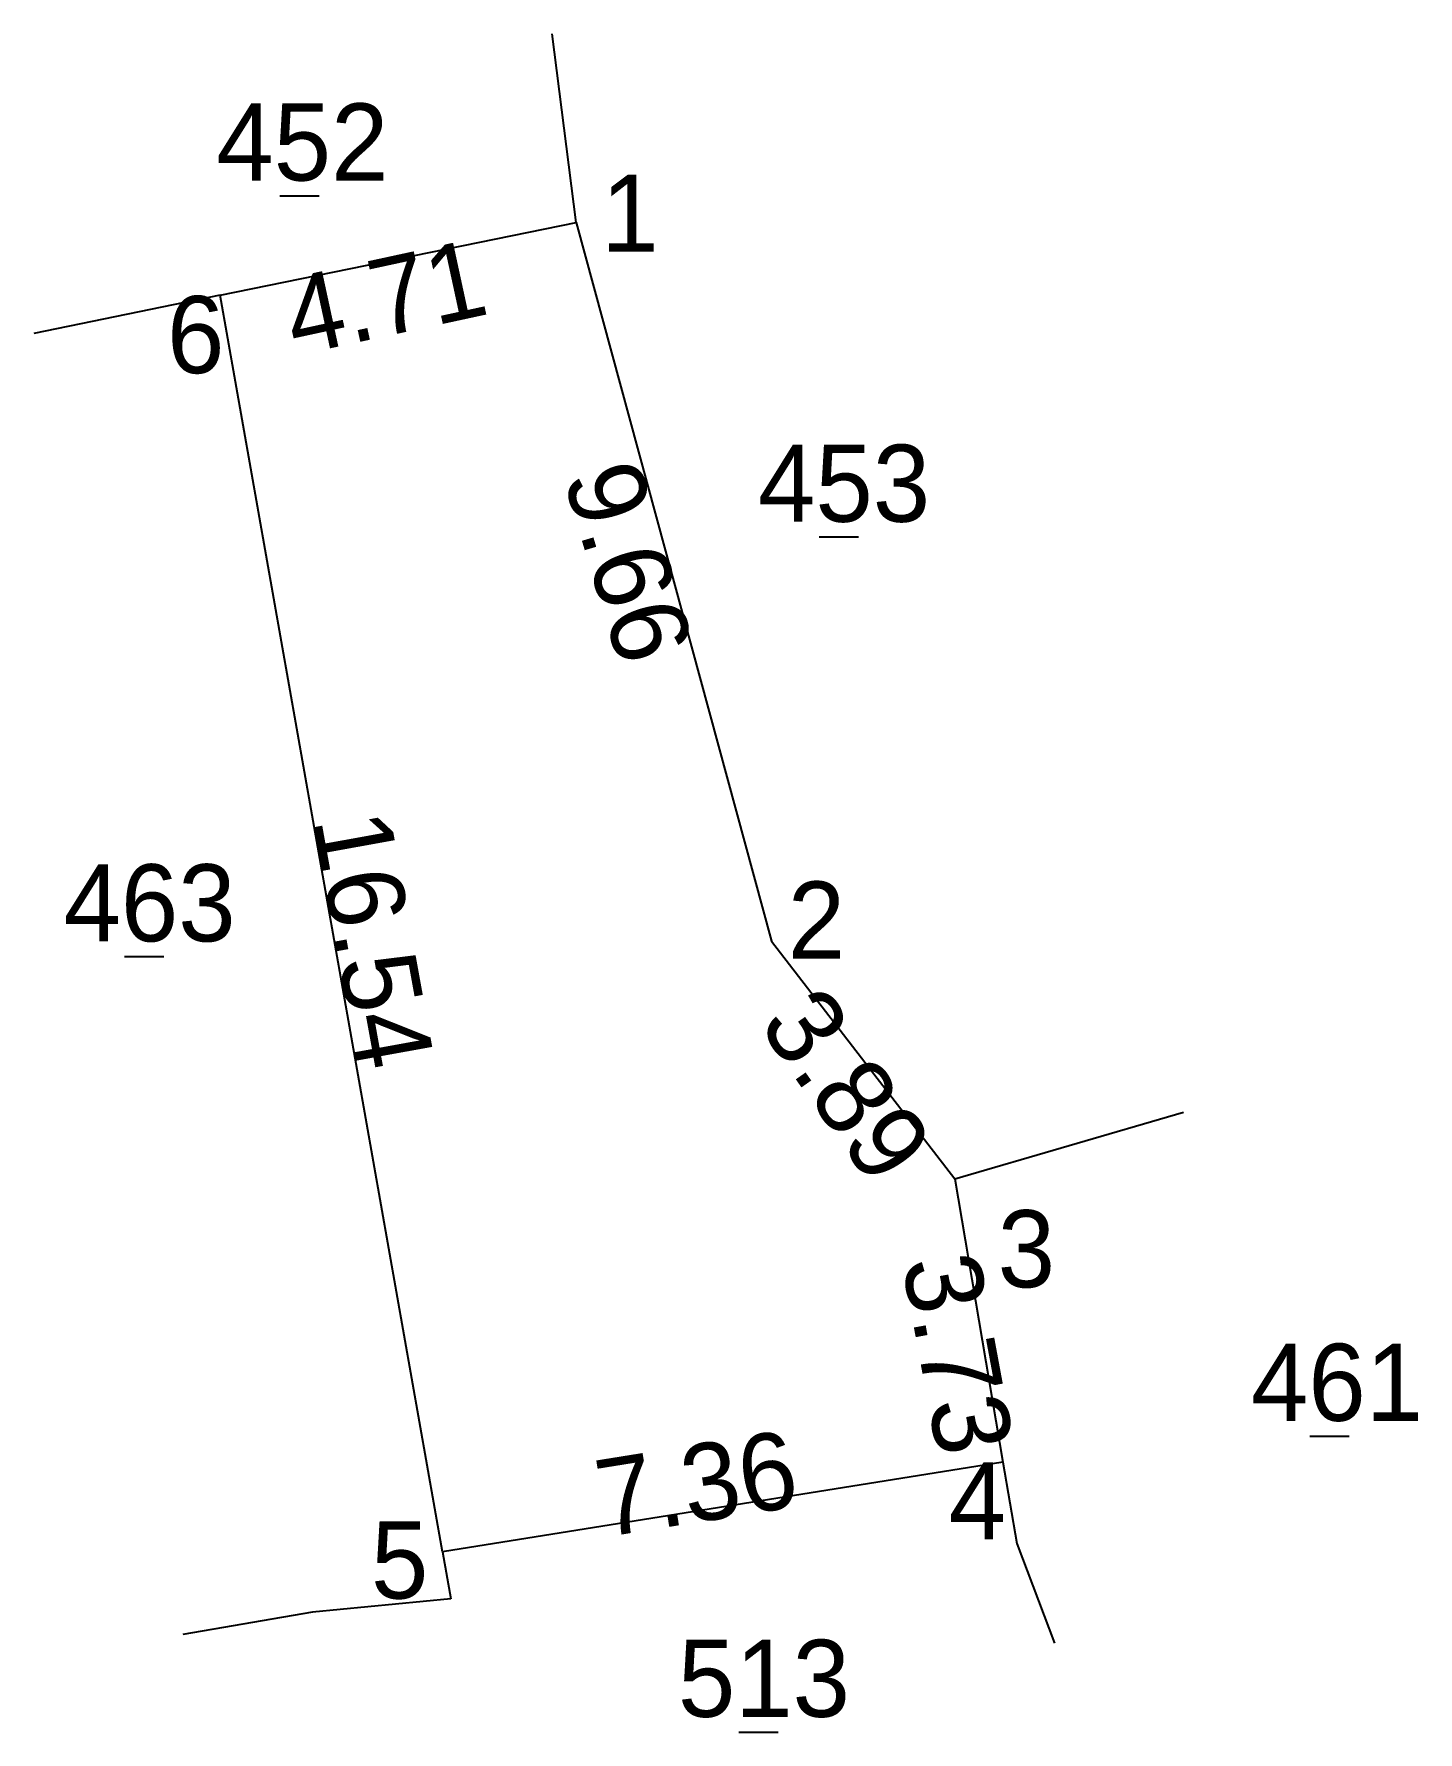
# Model space of a CAD drawing. Extents: x 549532 to 549841, y 1838311 to 1838376.
# Drawn here: x 549531.94 to 549549.88, y 1838320.04 to 1838342.05 of the extents above; entities that cross this region are included whole.
import ezdxf

# ---------------------------------------------------------------- set-up
doc = ezdxf.new("R2010")
doc.units = 0
doc.layers.add('Level 5', color=7, linetype='Continuous')

msp = doc.modelspace()

# ---------------------------------------------------------------- texts
at = {"layer": 'Level 5'}
for s, p in [('452', (549534.302, 1838340.153)), ('1', (549539.293, 1838339.231)), ('6', (549533.663, 1838337.656)), ('453', (549541.325, 1838335.729)), ('463', (549532.321, 1838330.289)), ('2', (549541.71, 1838330.065)), ('3', (549544.432, 1838325.804)), ('461', (549547.716, 1838324.073)), ('4', (549543.797, 1838322.536)), ('5', (549536.307, 1838321.769)), ('513', (549540.286, 1838320.235))]:
    msp.add_text(s, height=1, dxfattribs=at).set_placement(p)
for s, rotation, p in [('4.71', 12.2222, (549535.322, 1838337.879)), ('9.66', 286.6432, (549538.794, 1838336.312)), ('16.54', 280.2751, (549535.55, 1838331.87)), ('3.89', 305.0774, (549541.317, 1838329.209)), ('3.73', 280.5481, (549543.187, 1838326.134)), ('7.36', 9.1312, (549539.319, 1838322.561))]:
    msp.add_text(s, height=1, rotation=rotation, dxfattribs=at).set_placement(p)

# ---------------------------------------------------------------- linework, layer by layer
at = {"layer": 'Level 5'}
for p, q in [((549538.968, 1838339.611), (549538.655, 1838342.054)), ((549535.126, 1838339.956), (549535.634, 1838339.956)), ((549534.35, 1838338.666), (549531.938, 1838338.172)), ((549542.117, 1838335.532), (549542.626, 1838335.532)), ((549533.113, 1838330.092), (549533.622, 1838330.092)), ((549543.878, 1838327.211), (549546.842, 1838328.074)), ((549548.478, 1838323.876), (549548.988, 1838323.876)), ((549544.5, 1838323.536), (549544.678, 1838322.481)), ((549544.678, 1838322.481), (549545.167, 1838321.192)), ((549537.234, 1838322.376), (549537.342, 1838321.766)), ((549537.342, 1838321.766), (549535.548, 1838321.591)), ((549535.548, 1838321.591), (549533.866, 1838321.303)), ((549541.077, 1838320.038), (549541.587, 1838320.038))]:
    msp.add_line(p, q, dxfattribs=at)
msp.add_lwpolyline([(549538.968, 1838339.611), (549541.498, 1838330.291), (549543.878, 1838327.211), (549544.5, 1838323.536), (549537.234, 1838322.376), (549534.35, 1838338.666)], close=True, dxfattribs=at)

msp.set_redraw_order([(e.dxf.handle, doc.entitydb.next_handle()) for e in msp.query("TEXT MTEXT ATTDEF DIMENSION ARC_DIMENSION")])  # texts and dimensions are drawn at this point

doc.saveas('drawing.dxf')
